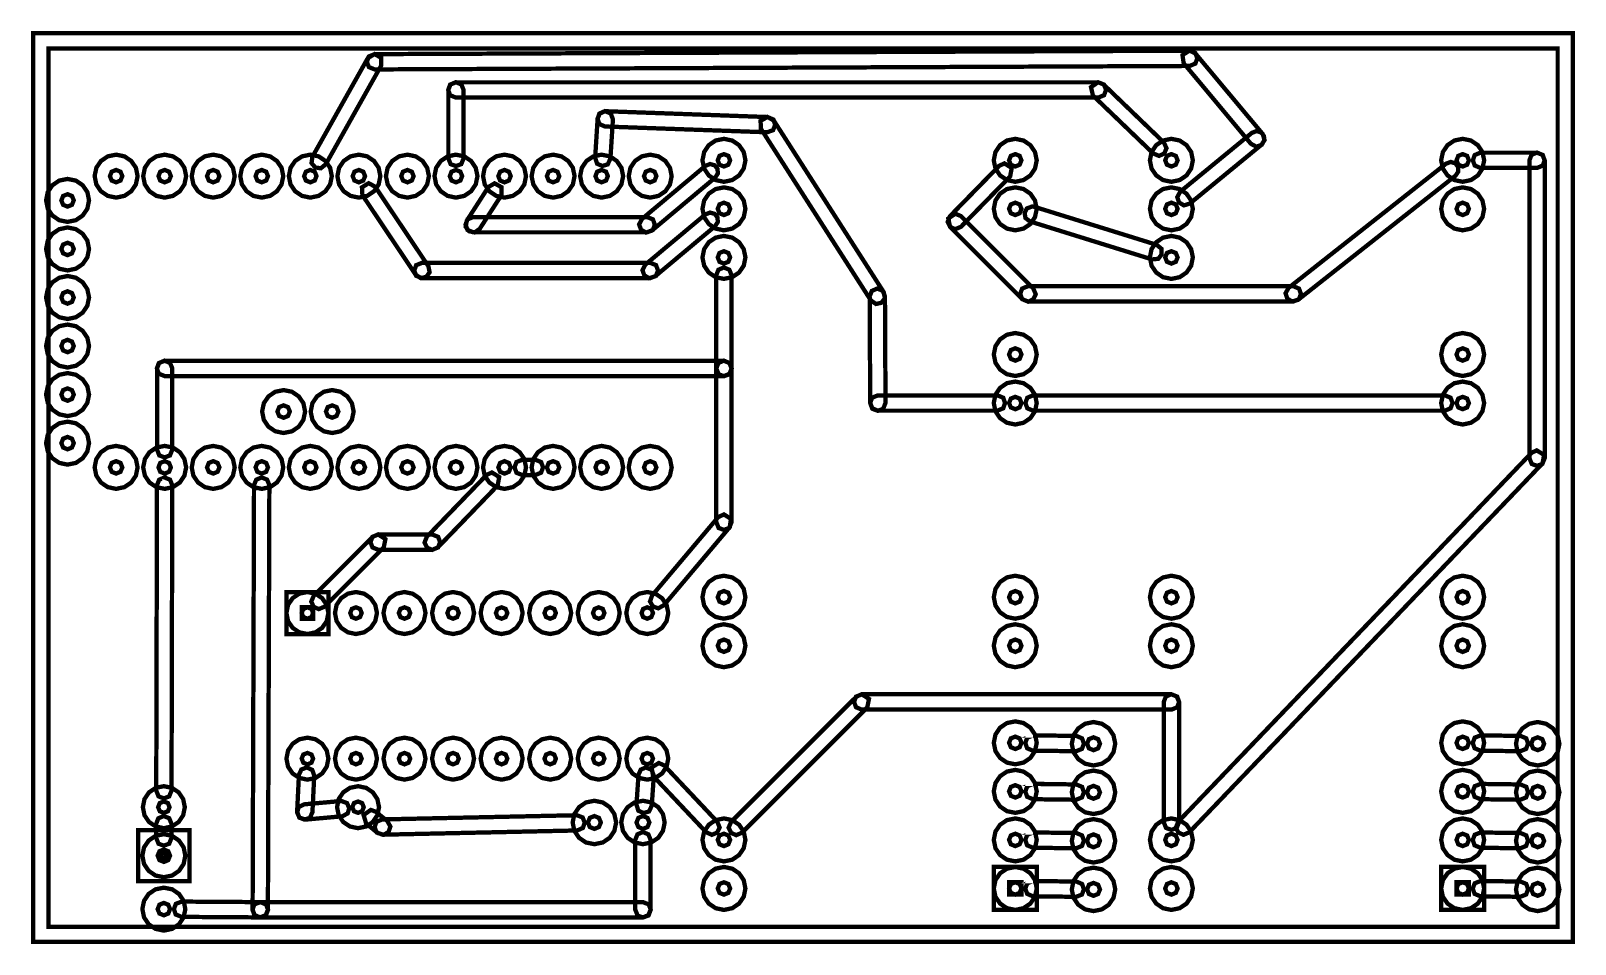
# Model space of a CAD drawing. Extents: x -0.01 to 3.17, y -0.01 to 1.87.
import ezdxf

# ---------------------------------------------------------------- set-up
doc = ezdxf.new("R2010")
doc.units = 0
doc.layers.get('0').update_dxf_attribs({"linetype": 'CONTINUOUS'})

msp = doc.modelspace()

# ---------------------------------------------------------------- linework, layer by layer
at = {"color": 0, "const_width": 0.00889}
for points in [[(3.1621, 1.863), (3.1621, -0.0095), (-0.0095, -0.0095), (-0.0095, 1.863), (3.1621, 1.863)], [(3.1306, 1.8314), (0.022, 1.8314), (0.022, 0.022), (3.1306, 0.022), (3.1306, 1.8314)], [(0.694, 1.8197), (0.6801, 1.8115), (0.5658, 1.6079), (0.564, 1.5951), (0.5716, 1.5861), (0.5831, 1.5843), (0.5932, 1.5924), (0.7076, 1.7961), (0.7076, 1.8118), (0.694, 1.8197)], [(2.3723, 1.8266), (0.6938, 1.8195), (0.682, 1.8146), (0.6781, 1.8036), (0.6821, 1.7929), (0.694, 1.788), (2.3724, 1.7951), (2.3844, 1.8), (2.3883, 1.811), (2.3843, 1.8219), (2.3723, 1.8266)], [(2.3721, 1.8268), (2.3579, 1.8175), (2.3603, 1.8008), (2.4986, 1.635), (2.51, 1.6287), (2.5211, 1.6327), (2.5269, 1.6428), (2.5229, 1.6552), (2.3844, 1.821), (2.3721, 1.8268)], [(0.8615, 1.7614), (0.8495, 1.7567), (0.8455, 1.7457), (0.8495, 1.7348), (0.8615, 1.7299), (2.1843, 1.7299), (2.1963, 1.7348), (2.2004, 1.7457), (2.1963, 1.7567), (2.1843, 1.7614), (0.8615, 1.7614)], [(0.8613, 1.7617), (0.8502, 1.7569), (0.8458, 1.7457), (0.8458, 1.6049), (0.8505, 1.5929), (0.8615, 1.5889), (0.8724, 1.5929), (0.8773, 1.6049), (0.8773, 1.7457), (0.8726, 1.7571), (0.8613, 1.7617)], [(2.1839, 1.7616), (2.1695, 1.7515), (2.1734, 1.7343), (2.2976, 1.6149), (2.3097, 1.6098), (2.3203, 1.6149), (2.325, 1.6257), (2.3195, 1.6375), (2.1953, 1.7571), (2.1839, 1.7616)], [(1.1682, 1.7021), (1.1579, 1.6975), (1.1533, 1.6871), (1.1482, 1.6058), (1.1523, 1.5937), (1.1629, 1.5891), (1.1739, 1.5923), (1.1796, 1.6038), (1.1848, 1.6851), (1.1803, 1.6974), (1.1682, 1.7021)], [(1.168, 1.7019), (1.1568, 1.6966), (1.1532, 1.6859), (1.1571, 1.6754), (1.1685, 1.6704), (1.5023, 1.6585), (1.5146, 1.6628), (1.519, 1.6737), (1.5153, 1.6848), (1.5034, 1.6899), (1.1696, 1.7019), (1.168, 1.7019)], [(1.503, 1.6902), (1.4889, 1.682), (1.4896, 1.6657), (1.7161, 1.3121), (1.7266, 1.3048), (1.7378, 1.3073), (1.7449, 1.3165), (1.7426, 1.3291), (1.5161, 1.6827), (1.503, 1.6902)], [(2.5104, 1.661), (2.5008, 1.6573), (2.3533, 1.5362), (2.3471, 1.5249), (2.3509, 1.5138), (2.3609, 1.5079), (2.3733, 1.5119), (2.5207, 1.6329), (2.5262, 1.6414), (2.5257, 1.6507), (2.5201, 1.6582), (2.5104, 1.661)], [(1.4577, 1.6007), (1.4542, 1.5837), (1.4446, 1.5696), (1.4306, 1.5601), (1.4134, 1.5565), (1.3963, 1.5601), (1.3822, 1.5696), (1.3727, 1.5837), (1.3692, 1.6007), (1.3727, 1.6179), (1.3822, 1.632), (1.3963, 1.6415), (1.4134, 1.645), (1.4306, 1.6415), (1.4446, 1.632), (1.4542, 1.6179), (1.4577, 1.6007)], [(2.0577, 1.6007), (2.0541, 1.5837), (2.0446, 1.5696), (2.0305, 1.5601), (2.0135, 1.5565), (1.9963, 1.5601), (1.9822, 1.5696), (1.9727, 1.5837), (1.9692, 1.6007), (1.9727, 1.6179), (1.9822, 1.632), (1.9963, 1.6415), (2.0135, 1.645), (2.0305, 1.6415), (2.0446, 1.632), (2.0541, 1.6179), (2.0577, 1.6007)], [(2.3792, 1.6007), (2.3757, 1.5837), (2.3662, 1.5696), (2.3521, 1.5601), (2.335, 1.5565), (2.3178, 1.5601), (2.3038, 1.5696), (2.2942, 1.5837), (2.2908, 1.6007), (2.2942, 1.6179), (2.3038, 1.632), (2.3178, 1.6415), (2.335, 1.645), (2.3521, 1.6415), (2.3662, 1.632), (2.3757, 1.6179), (2.3792, 1.6007)], [(2.9792, 1.6007), (2.9757, 1.5837), (2.9662, 1.5696), (2.9521, 1.5601), (2.935, 1.5565), (2.9178, 1.5601), (2.9038, 1.5696), (2.8942, 1.5837), (2.8907, 1.6007), (2.8942, 1.6179), (2.9038, 1.632), (2.9178, 1.6415), (2.935, 1.645), (2.9521, 1.6415), (2.9662, 1.632), (2.9757, 1.6179), (2.9792, 1.6007)], [(0.1173, 1.5682), (0.1208, 1.5854), (0.1303, 1.5994), (0.1444, 1.6089), (0.1615, 1.6124), (0.1787, 1.6089), (0.1927, 1.5994), (0.2023, 1.5854), (0.2058, 1.5682), (0.2023, 1.5511), (0.1927, 1.537), (0.1787, 1.5275), (0.1615, 1.5239), (0.1444, 1.5275), (0.1303, 1.537), (0.1208, 1.5511), (0.1173, 1.5682)], [(0.2173, 1.5682), (0.2208, 1.5854), (0.2303, 1.5994), (0.2444, 1.6089), (0.2616, 1.6124), (0.2786, 1.6089), (0.2928, 1.5994), (0.3022, 1.5854), (0.3058, 1.5682), (0.3022, 1.5511), (0.2928, 1.537), (0.2786, 1.5275), (0.2616, 1.5239), (0.2444, 1.5275), (0.2303, 1.537), (0.2208, 1.5511), (0.2173, 1.5682)], [(0.3173, 1.5682), (0.3207, 1.5854), (0.3303, 1.5994), (0.3443, 1.6089), (0.3615, 1.6124), (0.3786, 1.6089), (0.3927, 1.5994), (0.4022, 1.5854), (0.4058, 1.5682), (0.4022, 1.5511), (0.3927, 1.537), (0.3786, 1.5275), (0.3615, 1.5239), (0.3443, 1.5275), (0.3303, 1.537), (0.3207, 1.5511), (0.3173, 1.5682)], [(0.4173, 1.5682), (0.4207, 1.5854), (0.4303, 1.5994), (0.4443, 1.6089), (0.4615, 1.6124), (0.4787, 1.6089), (0.4927, 1.5994), (0.5023, 1.5854), (0.5058, 1.5682), (0.5023, 1.5511), (0.4927, 1.537), (0.4787, 1.5275), (0.4615, 1.5239), (0.4443, 1.5275), (0.4303, 1.537), (0.4207, 1.5511), (0.4173, 1.5682)], [(0.5173, 1.5682), (0.5208, 1.5854), (0.5303, 1.5994), (0.5444, 1.6089), (0.5615, 1.6124), (0.5787, 1.6089), (0.5927, 1.5994), (0.6023, 1.5854), (0.6058, 1.5682), (0.6023, 1.5511), (0.5927, 1.537), (0.5787, 1.5275), (0.5615, 1.5239), (0.5444, 1.5275), (0.5303, 1.537), (0.5208, 1.5511), (0.5173, 1.5682)], [(0.6173, 1.5682), (0.6208, 1.5854), (0.6303, 1.5994), (0.6444, 1.6089), (0.6615, 1.6124), (0.6787, 1.6089), (0.6927, 1.5994), (0.7023, 1.5854), (0.7058, 1.5682), (0.7023, 1.5511), (0.6927, 1.537), (0.6787, 1.5275), (0.6615, 1.5239), (0.6444, 1.5275), (0.6303, 1.537), (0.6208, 1.5511), (0.6173, 1.5682)], [(0.7173, 1.5682), (0.7208, 1.5854), (0.7303, 1.5994), (0.7444, 1.6089), (0.7616, 1.6124), (0.7786, 1.6089), (0.7928, 1.5994), (0.8022, 1.5854), (0.8058, 1.5682), (0.8022, 1.5511), (0.7928, 1.537), (0.7786, 1.5275), (0.7616, 1.5239), (0.7444, 1.5275), (0.7303, 1.537), (0.7208, 1.5511), (0.7173, 1.5682)], [(0.8173, 1.5682), (0.8207, 1.5854), (0.8303, 1.5994), (0.8443, 1.6089), (0.8615, 1.6124), (0.8786, 1.6089), (0.8927, 1.5994), (0.9022, 1.5854), (0.9058, 1.5682), (0.9022, 1.5511), (0.8927, 1.537), (0.8786, 1.5275), (0.8615, 1.5239), (0.8443, 1.5275), (0.8303, 1.537), (0.8207, 1.5511), (0.8173, 1.5682)], [(0.9173, 1.5682), (0.9207, 1.5854), (0.9303, 1.5994), (0.9443, 1.6089), (0.9615, 1.6124), (0.9787, 1.6089), (0.9927, 1.5994), (1.0023, 1.5854), (1.0058, 1.5682), (1.0023, 1.5511), (0.9927, 1.537), (0.9787, 1.5275), (0.9615, 1.5239), (0.9443, 1.5275), (0.9303, 1.537), (0.9207, 1.5511), (0.9173, 1.5682)], [(1.0173, 1.5682), (1.0208, 1.5854), (1.0303, 1.5994), (1.0444, 1.6089), (1.0615, 1.6124), (1.0787, 1.6089), (1.0927, 1.5994), (1.1023, 1.5854), (1.1058, 1.5682), (1.1023, 1.5511), (1.0927, 1.537), (1.0787, 1.5275), (1.0615, 1.5239), (1.0444, 1.5275), (1.0303, 1.537), (1.0208, 1.5511), (1.0173, 1.5682)], [(1.1173, 1.5682), (1.1208, 1.5854), (1.1303, 1.5994), (1.1444, 1.6089), (1.1615, 1.6124), (1.1787, 1.6089), (1.1927, 1.5994), (1.2023, 1.5854), (1.2058, 1.5682), (1.2023, 1.5511), (1.1927, 1.537), (1.1787, 1.5275), (1.1615, 1.5239), (1.1444, 1.5275), (1.1303, 1.537), (1.1208, 1.5511), (1.1173, 1.5682)], [(1.2173, 1.5682), (1.2208, 1.5854), (1.2303, 1.5994), (1.2444, 1.6089), (1.2616, 1.6124), (1.2787, 1.6089), (1.2928, 1.5994), (1.3023, 1.5854), (1.3058, 1.5682), (1.3023, 1.5511), (1.2928, 1.537), (1.2787, 1.5275), (1.2616, 1.5239), (1.2444, 1.5275), (1.2303, 1.537), (1.2208, 1.5511), (1.2173, 1.5682)], [(1.3848, 1.5931), (1.3752, 1.5893), (1.245, 1.4803), (1.2387, 1.4688), (1.2427, 1.4578), (1.2528, 1.4519), (1.2652, 1.4561), (1.3955, 1.5652), (1.4009, 1.5737), (1.4002, 1.583), (1.3945, 1.5904), (1.3848, 1.5931)], [(1.4262, 1.6007), (1.4225, 1.6099), (1.4134, 1.6135), (1.4043, 1.6099), (1.4007, 1.6007), (1.4043, 1.5917), (1.4134, 1.588), (1.4225, 1.5917), (1.4262, 1.6007)], [(1.9912, 1.5944), (1.9804, 1.5895), (1.8791, 1.4858), (1.8743, 1.474), (1.8793, 1.4636), (1.8898, 1.4588), (1.9016, 1.4638), (2.0029, 1.5675), (2.0062, 1.585), (1.9912, 1.5944)], [(2.0262, 1.6007), (2.0225, 1.6099), (2.0135, 1.6135), (2.0044, 1.6099), (2.0007, 1.6007), (2.0044, 1.5917), (2.0135, 1.588), (2.0225, 1.5917), (2.0262, 1.6007)], [(2.3478, 1.6007), (2.3441, 1.6099), (2.335, 1.6135), (2.3259, 1.6099), (2.3223, 1.6007), (2.3259, 1.5917), (2.335, 1.588), (2.3441, 1.5917), (2.3478, 1.6007)], [(2.9105, 1.5974), (2.9008, 1.5939), (2.5764, 1.338), (2.5701, 1.3269), (2.5737, 1.3159), (2.5835, 1.3099), (2.5959, 1.3133), (2.9203, 1.5691), (2.9259, 1.5775), (2.9256, 1.5868), (2.9201, 1.5944), (2.9105, 1.5974)], [(2.9478, 1.6007), (2.9441, 1.6099), (2.935, 1.6135), (2.9259, 1.6099), (2.9223, 1.6007), (2.9259, 1.5917), (2.935, 1.588), (2.9441, 1.5917), (2.9478, 1.6007)], [(2.9717, 1.6165), (2.9598, 1.6117), (2.9559, 1.6008), (2.9598, 1.59), (2.9717, 1.585), (3.0881, 1.585), (3.0999, 1.59), (3.1038, 1.6008), (3.0999, 1.6117), (3.0881, 1.6165), (2.9717, 1.6165)], [(3.0879, 1.6167), (3.0768, 1.612), (3.0724, 1.6007), (3.0724, 0.9873), (3.0772, 0.9753), (3.0881, 0.9713), (3.0991, 0.9753), (3.1039, 0.9873), (3.1039, 1.6007), (3.0992, 1.6121), (3.0879, 1.6167)], [(0.0173, 1.5182), (0.0208, 1.5354), (0.0303, 1.5494), (0.0444, 1.559), (0.0615, 1.5624), (0.0787, 1.559), (0.0927, 1.5494), (0.1023, 1.5354), (0.1058, 1.5182), (0.1023, 1.501), (0.0927, 1.487), (0.0787, 1.4774), (0.0615, 1.4739), (0.0444, 1.4774), (0.0303, 1.487), (0.0208, 1.501), (0.0173, 1.5182)], [(0.1488, 1.5682), (0.1524, 1.5591), (0.1615, 1.5554), (0.1706, 1.5591), (0.1743, 1.5682), (0.1706, 1.5773), (0.1615, 1.5809), (0.1524, 1.5773), (0.1488, 1.5682)], [(0.2488, 1.5682), (0.2524, 1.5591), (0.2616, 1.5554), (0.2706, 1.5591), (0.2743, 1.5682), (0.2706, 1.5773), (0.2616, 1.5809), (0.2524, 1.5773), (0.2488, 1.5682)], [(0.3488, 1.5682), (0.3524, 1.5591), (0.3615, 1.5554), (0.3706, 1.5591), (0.3743, 1.5682), (0.3706, 1.5773), (0.3615, 1.5809), (0.3524, 1.5773), (0.3488, 1.5682)], [(0.4488, 1.5682), (0.4524, 1.5591), (0.4615, 1.5554), (0.4706, 1.5591), (0.4743, 1.5682), (0.4706, 1.5773), (0.4615, 1.5809), (0.4524, 1.5773), (0.4488, 1.5682)], [(0.5488, 1.5682), (0.5524, 1.5591), (0.5615, 1.5554), (0.5706, 1.5591), (0.5743, 1.5682), (0.5706, 1.5773), (0.5615, 1.5809), (0.5524, 1.5773), (0.5488, 1.5682)], [(0.6488, 1.5682), (0.6524, 1.5591), (0.6615, 1.5554), (0.6706, 1.5591), (0.6743, 1.5682), (0.6706, 1.5773), (0.6615, 1.5809), (0.6524, 1.5773), (0.6488, 1.5682)], [(0.6817, 1.5536), (0.6679, 1.5452), (0.6688, 1.529), (0.7786, 1.365), (0.7892, 1.358), (0.8005, 1.3607), (0.8072, 1.37), (0.8048, 1.3825), (0.695, 1.5465), (0.6817, 1.5536)], [(0.7488, 1.5682), (0.7524, 1.5591), (0.7616, 1.5554), (0.7706, 1.5591), (0.7743, 1.5682), (0.7706, 1.5773), (0.7616, 1.5809), (0.7524, 1.5773), (0.7488, 1.5682)], [(0.8488, 1.5682), (0.8524, 1.5591), (0.8615, 1.5554), (0.8706, 1.5591), (0.8743, 1.5682), (0.8706, 1.5773), (0.8615, 1.5809), (0.8524, 1.5773), (0.8488, 1.5682)], [(0.9488, 1.5682), (0.9524, 1.5591), (0.9615, 1.5554), (0.9706, 1.5591), (0.9743, 1.5682), (0.9706, 1.5773), (0.9615, 1.5809), (0.9524, 1.5773), (0.9488, 1.5682)], [(1.0488, 1.5682), (1.0524, 1.5591), (1.0615, 1.5554), (1.0706, 1.5591), (1.0743, 1.5682), (1.0706, 1.5773), (1.0615, 1.5809), (1.0524, 1.5773), (1.0488, 1.5682)], [(1.1488, 1.5682), (1.1524, 1.5591), (1.1615, 1.5554), (1.1706, 1.5591), (1.1743, 1.5682), (1.1706, 1.5773), (1.1615, 1.5809), (1.1524, 1.5773), (1.1488, 1.5682)], [(1.2488, 1.5682), (1.2524, 1.5591), (1.2616, 1.5554), (1.2706, 1.5591), (1.2743, 1.5682), (1.2706, 1.5773), (1.2616, 1.5809), (1.2524, 1.5773), (1.2488, 1.5682)], [(0.0488, 1.5182), (0.0524, 1.5091), (0.0615, 1.5054), (0.0706, 1.5091), (0.0743, 1.5182), (0.0706, 1.5273), (0.0615, 1.5309), (0.0524, 1.5273), (0.0488, 1.5182)], [(0.9411, 1.5533), (0.9284, 1.5458), (0.884, 1.4767), (0.8815, 1.464), (0.8886, 1.4546), (0.9, 1.4522), (0.9105, 1.4597), (0.955, 1.5288), (0.9555, 1.5453), (0.9411, 1.5533)], [(1.4577, 1.5008), (1.4542, 1.4837), (1.4446, 1.4696), (1.4306, 1.4601), (1.4134, 1.4565), (1.3963, 1.4601), (1.3822, 1.4696), (1.3727, 1.4837), (1.3692, 1.5008), (1.3727, 1.518), (1.3822, 1.532), (1.3963, 1.5416), (1.4134, 1.545), (1.4306, 1.5416), (1.4446, 1.532), (1.4542, 1.518), (1.4577, 1.5008)], [(2.0577, 1.5008), (2.0541, 1.4837), (2.0446, 1.4696), (2.0305, 1.4601), (2.0135, 1.4565), (1.9963, 1.4601), (1.9822, 1.4696), (1.9727, 1.4837), (1.9692, 1.5008), (1.9727, 1.518), (1.9822, 1.532), (1.9963, 1.5416), (2.0135, 1.545), (2.0305, 1.5416), (2.0446, 1.532), (2.0541, 1.518), (2.0577, 1.5008)], [(2.3792, 1.5008), (2.3757, 1.4837), (2.3662, 1.4696), (2.3521, 1.4601), (2.335, 1.4565), (2.3178, 1.4601), (2.3038, 1.4696), (2.2942, 1.4837), (2.2908, 1.5008), (2.2942, 1.518), (2.3038, 1.532), (2.3178, 1.5416), (2.335, 1.545), (2.3521, 1.5416), (2.3662, 1.532), (2.3757, 1.518), (2.3792, 1.5008)], [(2.9792, 1.5008), (2.9757, 1.4837), (2.9662, 1.4696), (2.9521, 1.4601), (2.935, 1.4565), (2.9178, 1.4601), (2.9038, 1.4696), (2.8942, 1.4837), (2.8907, 1.5008), (2.8942, 1.518), (2.9038, 1.532), (2.9178, 1.5416), (2.935, 1.545), (2.9521, 1.5416), (2.9662, 1.532), (2.9757, 1.518), (2.9792, 1.5008)], [(1.3848, 1.4931), (1.3752, 1.4893), (1.2515, 1.3859), (1.2456, 1.3745), (1.2495, 1.3637), (1.2594, 1.3579), (1.2717, 1.3617), (1.3954, 1.4652), (1.4008, 1.4737), (1.4002, 1.483), (1.3945, 1.4904), (1.3848, 1.4931)], [(1.4262, 1.5008), (1.4225, 1.5099), (1.4134, 1.5135), (1.4043, 1.5099), (1.4007, 1.5008), (1.4043, 1.4917), (1.4134, 1.488), (1.4225, 1.4917), (1.4262, 1.5008)], [(1.8901, 1.4907), (1.8755, 1.4809), (1.8792, 1.4637), (2.0284, 1.3145), (2.0402, 1.3095), (2.0507, 1.3144), (2.0556, 1.3249), (2.0506, 1.3368), (1.9015, 1.4859), (1.8901, 1.4907)], [(2.0262, 1.5008), (2.0225, 1.5099), (2.0135, 1.5135), (2.0044, 1.5099), (2.0007, 1.5008), (2.0044, 1.4917), (2.0135, 1.488), (2.0225, 1.4917), (2.0262, 1.5008)], [(2.0485, 1.5057), (2.0375, 1.5017), (2.0327, 1.4923), (2.0345, 1.4819), (2.0438, 1.4748), (2.2953, 1.3966), (2.3081, 1.3979), (2.315, 1.407), (2.3145, 1.4185), (2.3047, 1.4267), (2.0531, 1.5049), (2.0485, 1.5057)], [(2.3478, 1.5008), (2.3441, 1.5099), (2.335, 1.5135), (2.3259, 1.5099), (2.3223, 1.5008), (2.3259, 1.4917), (2.335, 1.488), (2.3441, 1.4917), (2.3478, 1.5008)], [(2.9478, 1.5008), (2.9441, 1.5099), (2.935, 1.5135), (2.9259, 1.5099), (2.9223, 1.5008), (2.9259, 1.4917), (2.935, 1.488), (2.9441, 1.4917), (2.9478, 1.5008)], [(0.0173, 1.4182), (0.0208, 1.4353), (0.0303, 1.4494), (0.0444, 1.4589), (0.0615, 1.4624), (0.0787, 1.4589), (0.0927, 1.4494), (0.1023, 1.4353), (0.1058, 1.4182), (0.1023, 1.401), (0.0927, 1.387), (0.0787, 1.3774), (0.0615, 1.3739), (0.0444, 1.3774), (0.0303, 1.387), (0.0208, 1.401), (0.0173, 1.4182)], [(0.8973, 1.4839), (0.8853, 1.4792), (0.8812, 1.4682), (0.8853, 1.4572), (0.8973, 1.4524), (1.2551, 1.4524), (1.2671, 1.4572), (1.2711, 1.4682), (1.2671, 1.4792), (1.2551, 1.4839), (0.8973, 1.4839)], [(0.0488, 1.4182), (0.0524, 1.4091), (0.0615, 1.4054), (0.0706, 1.4091), (0.0743, 1.4182), (0.0706, 1.4273), (0.0615, 1.4309), (0.0524, 1.4273), (0.0488, 1.4182)], [(1.4577, 1.4008), (1.4542, 1.3836), (1.4446, 1.3696), (1.4306, 1.36), (1.4134, 1.3565), (1.3963, 1.36), (1.3822, 1.3696), (1.3727, 1.3836), (1.3692, 1.4008), (1.3727, 1.4179), (1.3822, 1.432), (1.3963, 1.4415), (1.4134, 1.445), (1.4306, 1.4415), (1.4446, 1.432), (1.4542, 1.4179), (1.4577, 1.4008)], [(2.3792, 1.4008), (2.3757, 1.3836), (2.3662, 1.3696), (2.3521, 1.36), (2.335, 1.3565), (2.3178, 1.36), (2.3038, 1.3696), (2.2942, 1.3836), (2.2908, 1.4008), (2.2942, 1.4179), (2.3038, 1.432), (2.3178, 1.4415), (2.335, 1.445), (2.3521, 1.4415), (2.3662, 1.432), (2.3757, 1.4179), (2.3792, 1.4008)], [(1.4262, 1.4008), (1.4225, 1.4099), (1.4134, 1.4135), (1.4043, 1.4099), (1.4007, 1.4008), (1.4043, 1.3917), (1.4134, 1.388), (1.4225, 1.3917), (1.4262, 1.4008)], [(2.3478, 1.4008), (2.3441, 1.4099), (2.335, 1.4135), (2.3259, 1.4099), (2.3223, 1.4008), (2.3259, 1.3917), (2.335, 1.388), (2.3441, 1.3917), (2.3478, 1.4008)], [(0.7917, 1.3895), (0.7796, 1.3848), (0.7757, 1.3738), (0.7796, 1.3628), (0.7917, 1.358), (1.2616, 1.358), (1.2736, 1.3628), (1.2776, 1.3738), (1.2736, 1.3848), (1.2616, 1.3895), (0.7917, 1.3895)], [(1.4132, 1.38), (1.4021, 1.3753), (1.3977, 1.3641), (1.3977, 1.172), (1.4025, 1.16), (1.4134, 1.156), (1.4244, 1.16), (1.4292, 1.172), (1.4292, 1.3641), (1.4245, 1.3754), (1.4132, 1.38)], [(0.0173, 1.3182), (0.0208, 1.3353), (0.0303, 1.3495), (0.0444, 1.3589), (0.0615, 1.3624), (0.0787, 1.3589), (0.0927, 1.3495), (0.1023, 1.3353), (0.1058, 1.3182), (0.1023, 1.3011), (0.0927, 1.287), (0.0787, 1.2774), (0.0615, 1.2739), (0.0444, 1.2774), (0.0303, 1.287), (0.0208, 1.3011), (0.0173, 1.3182)], [(1.7291, 1.3365), (1.718, 1.3317), (1.7136, 1.3205), (1.7147, 1.1007), (1.7196, 1.0887), (1.7305, 1.0847), (1.7414, 1.0888), (1.7462, 1.1009), (1.7451, 1.3206), (1.7404, 1.332), (1.7291, 1.3365)], [(2.0395, 1.3414), (2.0276, 1.3365), (2.0237, 1.3257), (2.0276, 1.3148), (2.0395, 1.3099), (2.5861, 1.3099), (2.5979, 1.3148), (2.6018, 1.3257), (2.5979, 1.3365), (2.5861, 1.3414), (2.0395, 1.3414)], [(0.0488, 1.3182), (0.0524, 1.3091), (0.0615, 1.3054), (0.0706, 1.3091), (0.0743, 1.3182), (0.0706, 1.3273), (0.0615, 1.331), (0.0524, 1.3273), (0.0488, 1.3182)], [(0.0173, 1.2182), (0.0208, 1.2353), (0.0303, 1.2494), (0.0444, 1.259), (0.0615, 1.2624), (0.0787, 1.259), (0.0927, 1.2494), (0.1023, 1.2353), (0.1058, 1.2182), (0.1023, 1.2011), (0.0927, 1.187), (0.0787, 1.1775), (0.0615, 1.1739), (0.0444, 1.1775), (0.0303, 1.187), (0.0208, 1.2011), (0.0173, 1.2182)], [(2.0577, 1.2008), (2.0541, 1.1837), (2.0446, 1.1696), (2.0305, 1.1601), (2.0135, 1.1565), (1.9963, 1.1601), (1.9822, 1.1696), (1.9727, 1.1837), (1.9692, 1.2008), (1.9727, 1.2179), (1.9822, 1.232), (1.9963, 1.2415), (2.0135, 1.245), (2.0305, 1.2415), (2.0446, 1.232), (2.0541, 1.2179), (2.0577, 1.2008)], [(2.9792, 1.2008), (2.9757, 1.1837), (2.9662, 1.1696), (2.9521, 1.1601), (2.935, 1.1565), (2.9178, 1.1601), (2.9038, 1.1696), (2.8942, 1.1837), (2.8907, 1.2008), (2.8942, 1.2179), (2.9038, 1.232), (2.9178, 1.2415), (2.935, 1.245), (2.9521, 1.2415), (2.9662, 1.232), (2.9757, 1.2179), (2.9792, 1.2008)], [(0.0488, 1.2182), (0.0524, 1.2091), (0.0615, 1.2054), (0.0706, 1.2091), (0.0743, 1.2182), (0.0706, 1.2273), (0.0615, 1.231), (0.0524, 1.2273), (0.0488, 1.2182)], [(2.0262, 1.2008), (2.0225, 1.2099), (2.0135, 1.2135), (2.0044, 1.2099), (2.0007, 1.2008), (2.0044, 1.1917), (2.0135, 1.188), (2.0225, 1.1917), (2.0262, 1.2008)], [(2.9478, 1.2008), (2.9441, 1.2099), (2.935, 1.2135), (2.9259, 1.2099), (2.9223, 1.2008), (2.9259, 1.1917), (2.935, 1.188), (2.9441, 1.1917), (2.9478, 1.2008)], [(0.2616, 1.1878), (0.2495, 1.183), (0.2455, 1.172), (0.2495, 1.1611), (0.2616, 1.1563), (1.4134, 1.1563), (1.4254, 1.1611), (1.4294, 1.172), (1.4254, 1.183), (1.4134, 1.1878), (0.2616, 1.1878)], [(0.2613, 1.188), (0.2502, 1.1833), (0.2458, 1.172), (0.2458, 1.0048), (0.2505, 0.9928), (0.2615, 0.9888), (0.2725, 0.9928), (0.2773, 1.0048), (0.2773, 1.172), (0.2726, 1.1834), (0.2613, 1.188)], [(1.4132, 1.188), (1.4021, 1.1833), (1.3977, 1.172), (1.3977, 0.8554), (1.4025, 0.8434), (1.4134, 0.8394), (1.4244, 0.8434), (1.4292, 0.8554), (1.4292, 1.172), (1.4245, 1.1834), (1.4132, 1.188)], [(0.0173, 1.1182), (0.0208, 1.1354), (0.0303, 1.1494), (0.0444, 1.159), (0.0615, 1.1624), (0.0787, 1.159), (0.0927, 1.1494), (0.1023, 1.1354), (0.1058, 1.1182), (0.1023, 1.1011), (0.0927, 1.087), (0.0787, 1.0775), (0.0615, 1.0739), (0.0444, 1.0775), (0.0303, 1.087), (0.0208, 1.1011), (0.0173, 1.1182)], [(2.0577, 1.1007), (2.0541, 1.0837), (2.0446, 1.0696), (2.0305, 1.0601), (2.0135, 1.0565), (1.9963, 1.0601), (1.9822, 1.0696), (1.9727, 1.0837), (1.9692, 1.1007), (1.9727, 1.1179), (1.9822, 1.132), (1.9963, 1.1416), (2.0135, 1.145), (2.0305, 1.1416), (2.0446, 1.132), (2.0541, 1.1179), (2.0577, 1.1007)], [(2.9792, 1.1007), (2.9757, 1.0837), (2.9662, 1.0696), (2.9521, 1.0601), (2.935, 1.0565), (2.9178, 1.0601), (2.9038, 1.0696), (2.8942, 1.0837), (2.8907, 1.1007), (2.8942, 1.1179), (2.9038, 1.132), (2.9178, 1.1416), (2.935, 1.145), (2.9521, 1.1416), (2.9662, 1.132), (2.9757, 1.1179), (2.9792, 1.1007)], [(0.0488, 1.1182), (0.0524, 1.1091), (0.0615, 1.1054), (0.0706, 1.1091), (0.0743, 1.1182), (0.0706, 1.1273), (0.0615, 1.1309), (0.0524, 1.1273), (0.0488, 1.1182)], [(0.4623, 1.0832), (0.4658, 1.1004), (0.4753, 1.1144), (0.4894, 1.124), (0.5065, 1.1274), (0.5237, 1.124), (0.5377, 1.1144), (0.5473, 1.1004), (0.5508, 1.0832), (0.5473, 1.0661), (0.5377, 1.052), (0.5237, 1.0425), (0.5065, 1.039), (0.4894, 1.0425), (0.4753, 1.052), (0.4658, 1.0661), (0.4623, 1.0832)], [(0.5623, 1.0832), (0.5658, 1.1004), (0.5753, 1.1144), (0.5894, 1.124), (0.6066, 1.1274), (0.6236, 1.124), (0.6378, 1.1144), (0.6472, 1.1004), (0.6508, 1.0832), (0.6472, 1.0661), (0.6378, 1.052), (0.6236, 1.0425), (0.6066, 1.039), (0.5894, 1.0425), (0.5753, 1.052), (0.5658, 1.0661), (0.5623, 1.0832)], [(1.7305, 1.1165), (1.7186, 1.1117), (1.7147, 1.1008), (1.7186, 1.0899), (1.7305, 1.085), (1.9768, 1.085), (1.9886, 1.0899), (1.9925, 1.1008), (1.9886, 1.1117), (1.9768, 1.1165), (1.7305, 1.1165)], [(2.0262, 1.1007), (2.0225, 1.1099), (2.0135, 1.1135), (2.0044, 1.1099), (2.0007, 1.1007), (2.0044, 1.0917), (2.0135, 1.088), (2.0225, 1.0917), (2.0262, 1.1007)], [(2.0501, 1.1165), (2.0383, 1.1117), (2.0343, 1.1008), (2.0383, 1.0899), (2.0501, 1.085), (2.8983, 1.085), (2.9101, 1.0899), (2.9141, 1.1008), (2.9101, 1.1117), (2.8983, 1.1165), (2.0501, 1.1165)], [(2.9478, 1.1007), (2.9441, 1.1099), (2.935, 1.1135), (2.9259, 1.1099), (2.9223, 1.1007), (2.9259, 1.0917), (2.935, 1.088), (2.9441, 1.0917), (2.9478, 1.1007)], [(0.4938, 1.0832), (0.4974, 1.0741), (0.5065, 1.0704), (0.5156, 1.0741), (0.5193, 1.0832), (0.5156, 1.0923), (0.5065, 1.0959), (0.4974, 1.0923), (0.4938, 1.0832)], [(0.5938, 1.0832), (0.5974, 1.0741), (0.6066, 1.0704), (0.6156, 1.0741), (0.6193, 1.0832), (0.6156, 1.0923), (0.6066, 1.0959), (0.5974, 1.0923), (0.5938, 1.0832)], [(0.0173, 1.0182), (0.0208, 1.0354), (0.0303, 1.0494), (0.0444, 1.059), (0.0615, 1.0624), (0.0787, 1.059), (0.0927, 1.0494), (0.1023, 1.0354), (0.1058, 1.0182), (0.1023, 1.001), (0.0927, 0.987), (0.0787, 0.9774), (0.0615, 0.9739), (0.0444, 0.9774), (0.0303, 0.987), (0.0208, 1.001), (0.0173, 1.0182)], [(0.0488, 1.0182), (0.0524, 1.0091), (0.0615, 1.0054), (0.0706, 1.0091), (0.0743, 1.0182), (0.0706, 1.0273), (0.0615, 1.0309), (0.0524, 1.0273), (0.0488, 1.0182)], [(0.1173, 0.9682), (0.1208, 0.9854), (0.1303, 0.9994), (0.1444, 1.009), (0.1615, 1.0124), (0.1787, 1.009), (0.1927, 0.9994), (0.2023, 0.9854), (0.2058, 0.9682), (0.2023, 0.9511), (0.1927, 0.937), (0.1787, 0.9275), (0.1615, 0.9239), (0.1444, 0.9275), (0.1303, 0.937), (0.1208, 0.9511), (0.1173, 0.9682)], [(0.2173, 0.9682), (0.2208, 0.9854), (0.2303, 0.9994), (0.2444, 1.009), (0.2616, 1.0124), (0.2786, 1.009), (0.2928, 0.9994), (0.3022, 0.9854), (0.3058, 0.9682), (0.3022, 0.9511), (0.2928, 0.937), (0.2786, 0.9275), (0.2616, 0.9239), (0.2444, 0.9275), (0.2303, 0.937), (0.2208, 0.9511), (0.2173, 0.9682)], [(0.3173, 0.9682), (0.3207, 0.9854), (0.3303, 0.9994), (0.3443, 1.009), (0.3615, 1.0124), (0.3786, 1.009), (0.3927, 0.9994), (0.4022, 0.9854), (0.4058, 0.9682), (0.4022, 0.9511), (0.3927, 0.937), (0.3786, 0.9275), (0.3615, 0.9239), (0.3443, 0.9275), (0.3303, 0.937), (0.3207, 0.9511), (0.3173, 0.9682)], [(0.4173, 0.9682), (0.4207, 0.9854), (0.4303, 0.9994), (0.4443, 1.009), (0.4615, 1.0124), (0.4787, 1.009), (0.4927, 0.9994), (0.5023, 0.9854), (0.5058, 0.9682), (0.5023, 0.9511), (0.4927, 0.937), (0.4787, 0.9275), (0.4615, 0.9239), (0.4443, 0.9275), (0.4303, 0.937), (0.4207, 0.9511), (0.4173, 0.9682)], [(0.5173, 0.9682), (0.5208, 0.9854), (0.5303, 0.9994), (0.5444, 1.009), (0.5615, 1.0124), (0.5787, 1.009), (0.5927, 0.9994), (0.6023, 0.9854), (0.6058, 0.9682), (0.6023, 0.9511), (0.5927, 0.937), (0.5787, 0.9275), (0.5615, 0.9239), (0.5444, 0.9275), (0.5303, 0.937), (0.5208, 0.9511), (0.5173, 0.9682)], [(0.6173, 0.9682), (0.6208, 0.9854), (0.6303, 0.9994), (0.6444, 1.009), (0.6615, 1.0124), (0.6787, 1.009), (0.6927, 0.9994), (0.7023, 0.9854), (0.7058, 0.9682), (0.7023, 0.9511), (0.6927, 0.937), (0.6787, 0.9275), (0.6615, 0.9239), (0.6444, 0.9275), (0.6303, 0.937), (0.6208, 0.9511), (0.6173, 0.9682)], [(0.7173, 0.9682), (0.7208, 0.9854), (0.7303, 0.9994), (0.7444, 1.009), (0.7616, 1.0124), (0.7786, 1.009), (0.7928, 0.9994), (0.8022, 0.9854), (0.8058, 0.9682), (0.8022, 0.9511), (0.7928, 0.937), (0.7786, 0.9275), (0.7616, 0.9239), (0.7444, 0.9275), (0.7303, 0.937), (0.7208, 0.9511), (0.7173, 0.9682)], [(0.8173, 0.9682), (0.8207, 0.9854), (0.8303, 0.9994), (0.8443, 1.009), (0.8615, 1.0124), (0.8786, 1.009), (0.8927, 0.9994), (0.9022, 0.9854), (0.9058, 0.9682), (0.9022, 0.9511), (0.8927, 0.937), (0.8786, 0.9275), (0.8615, 0.9239), (0.8443, 0.9275), (0.8303, 0.937), (0.8207, 0.9511), (0.8173, 0.9682)], [(0.9173, 0.9682), (0.9207, 0.9854), (0.9303, 0.9994), (0.9443, 1.009), (0.9615, 1.0124), (0.9787, 1.009), (0.9927, 0.9994), (1.0023, 0.9854), (1.0058, 0.9682), (1.0023, 0.9511), (0.9927, 0.937), (0.9787, 0.9275), (0.9615, 0.9239), (0.9443, 0.9275), (0.9303, 0.937), (0.9207, 0.9511), (0.9173, 0.9682)], [(0.9982, 0.9839), (0.9862, 0.9792), (0.9821, 0.9682), (0.9862, 0.9572), (0.9982, 0.9524), (1.0249, 0.9524), (1.0368, 0.9572), (1.0409, 0.9682), (1.0368, 0.9792), (1.0249, 0.9839), (0.9982, 0.9839)], [(1.0173, 0.9682), (1.0208, 0.9854), (1.0303, 0.9994), (1.0444, 1.009), (1.0615, 1.0124), (1.0787, 1.009), (1.0927, 0.9994), (1.1023, 0.9854), (1.1058, 0.9682), (1.1023, 0.9511), (1.0927, 0.937), (1.0787, 0.9275), (1.0615, 0.9239), (1.0444, 0.9275), (1.0303, 0.937), (1.0208, 0.9511), (1.0173, 0.9682)], [(1.1173, 0.9682), (1.1208, 0.9854), (1.1303, 0.9994), (1.1444, 1.009), (1.1615, 1.0124), (1.1787, 1.009), (1.1927, 0.9994), (1.2023, 0.9854), (1.2058, 0.9682), (1.2023, 0.9511), (1.1927, 0.937), (1.1787, 0.9275), (1.1615, 0.9239), (1.1444, 0.9275), (1.1303, 0.937), (1.1208, 0.9511), (1.1173, 0.9682)], [(1.2173, 0.9682), (1.2208, 0.9854), (1.2303, 0.9994), (1.2444, 1.009), (1.2616, 1.0124), (1.2787, 1.009), (1.2928, 0.9994), (1.3023, 0.9854), (1.3058, 0.9682), (1.3023, 0.9511), (1.2928, 0.937), (1.2787, 0.9275), (1.2616, 0.9239), (1.2444, 0.9275), (1.2303, 0.937), (1.2208, 0.9511), (1.2173, 0.9682)], [(3.0875, 1.0032), (3.0768, 0.9982), (2.349, 0.2381), (2.3443, 0.2262), (2.3494, 0.2159), (2.36, 0.2113), (2.3718, 0.2164), (3.0995, 0.9764), (3.1026, 0.9939), (3.0875, 1.0032)], [(0.1488, 0.9682), (0.1524, 0.9591), (0.1615, 0.9554), (0.1706, 0.9591), (0.1743, 0.9682), (0.1706, 0.9773), (0.1615, 0.981), (0.1524, 0.9773), (0.1488, 0.9682)], [(0.2612, 0.9475), (0.2502, 0.9427), (0.2457, 0.9315), (0.2442, 0.3024), (0.249, 0.2904), (0.2599, 0.2863), (0.2708, 0.2903), (0.2757, 0.3023), (0.2772, 0.9314), (0.2726, 0.9429), (0.2612, 0.9474), (0.2612, 0.9475)], [(0.2488, 0.9682), (0.2524, 0.9591), (0.2616, 0.9554), (0.2706, 0.9591), (0.2743, 0.9682), (0.2706, 0.9773), (0.2616, 0.981), (0.2524, 0.9773), (0.2488, 0.9682)], [(0.3488, 0.9682), (0.3524, 0.9591), (0.3615, 0.9554), (0.3706, 0.9591), (0.3743, 0.9682), (0.3706, 0.9773), (0.3615, 0.981), (0.3524, 0.9773), (0.3488, 0.9682)], [(0.4488, 0.9682), (0.4524, 0.9591), (0.4615, 0.9554), (0.4706, 0.9591), (0.4743, 0.9682), (0.4706, 0.9773), (0.4615, 0.981), (0.4524, 0.9773), (0.4488, 0.9682)], [(0.5488, 0.9682), (0.5524, 0.9591), (0.5615, 0.9554), (0.5706, 0.9591), (0.5743, 0.9682), (0.5706, 0.9773), (0.5615, 0.981), (0.5524, 0.9773), (0.5488, 0.9682)], [(0.6488, 0.9682), (0.6524, 0.9591), (0.6615, 0.9554), (0.6706, 0.9591), (0.6743, 0.9682), (0.6706, 0.9773), (0.6615, 0.981), (0.6524, 0.9773), (0.6488, 0.9682)], [(0.7488, 0.9682), (0.7524, 0.9591), (0.7616, 0.9554), (0.7706, 0.9591), (0.7743, 0.9682), (0.7706, 0.9773), (0.7616, 0.981), (0.7524, 0.9773), (0.7488, 0.9682)], [(0.9355, 0.9577), (0.9247, 0.9527), (0.8014, 0.8251), (0.7968, 0.8133), (0.8018, 0.8029), (0.8123, 0.7982), (0.8241, 0.8032), (0.9474, 0.9309), (0.9506, 0.9484), (0.9355, 0.9577)], [(0.8488, 0.9682), (0.8524, 0.9591), (0.8615, 0.9554), (0.8706, 0.9591), (0.8743, 0.9682), (0.8706, 0.9773), (0.8615, 0.981), (0.8524, 0.9773), (0.8488, 0.9682)], [(0.9488, 0.9682), (0.9524, 0.9591), (0.9615, 0.9554), (0.9706, 0.9591), (0.9743, 0.9682), (0.9706, 0.9773), (0.9615, 0.981), (0.9524, 0.9773), (0.9488, 0.9682)], [(1.0488, 0.9682), (1.0524, 0.9591), (1.0615, 0.9554), (1.0706, 0.9591), (1.0743, 0.9682), (1.0706, 0.9773), (1.0615, 0.981), (1.0524, 0.9773), (1.0488, 0.9682)], [(1.1488, 0.9682), (1.1524, 0.9591), (1.1615, 0.9554), (1.1706, 0.9591), (1.1743, 0.9682), (1.1706, 0.9773), (1.1615, 0.981), (1.1524, 0.9773), (1.1488, 0.9682)], [(1.2488, 0.9682), (1.2524, 0.9591), (1.2616, 0.9554), (1.2706, 0.9591), (1.2743, 0.9682), (1.2706, 0.9773), (1.2616, 0.981), (1.2524, 0.9773), (1.2488, 0.9682)], [(0.4612, 0.9475), (0.4501, 0.9428), (0.4456, 0.9316), (0.4427, 0.0569), (0.4474, 0.0449), (0.4583, 0.0409), (0.4693, 0.0448), (0.4742, 0.0568), (0.4772, 0.9314), (0.4725, 0.9429), (0.4612, 0.9475)], [(1.4134, 0.8713), (1.4014, 0.8655), (1.2656, 0.7044), (1.2612, 0.6921), (1.267, 0.6818), (1.2781, 0.6778), (1.2896, 0.6841), (1.4255, 0.8452), (1.4278, 0.8622), (1.4134, 0.8713)], [(0.7012, 0.8301), (0.6904, 0.8253), (0.5685, 0.7035), (0.5635, 0.6916), (0.5684, 0.681), (0.5789, 0.6762), (0.5908, 0.6812), (0.7127, 0.8031), (0.7162, 0.8205), (0.7012, 0.8301)], [(0.7016, 0.8299), (0.6895, 0.8251), (0.6855, 0.8142), (0.6895, 0.8033), (0.7016, 0.7984), (0.8128, 0.7984), (0.8248, 0.8033), (0.8288, 0.8142), (0.8248, 0.8251), (0.8128, 0.8299), (0.7016, 0.8299)], [(1.4577, 0.7008), (1.4542, 0.6836), (1.4446, 0.6696), (1.4306, 0.66), (1.4134, 0.6565), (1.3963, 0.66), (1.3822, 0.6696), (1.3727, 0.6836), (1.3692, 0.7008), (1.3727, 0.7179), (1.3822, 0.732), (1.3963, 0.7415), (1.4134, 0.745), (1.4306, 0.7415), (1.4446, 0.732), (1.4542, 0.7179), (1.4577, 0.7008)], [(2.0577, 0.7008), (2.0541, 0.6836), (2.0446, 0.6696), (2.0305, 0.66), (2.0135, 0.6565), (1.9963, 0.66), (1.9822, 0.6696), (1.9727, 0.6836), (1.9692, 0.7008), (1.9727, 0.7179), (1.9822, 0.732), (1.9963, 0.7415), (2.0135, 0.745), (2.0305, 0.7415), (2.0446, 0.732), (2.0541, 0.7179), (2.0577, 0.7008)], [(2.3792, 0.7008), (2.3757, 0.6836), (2.3662, 0.6696), (2.3521, 0.66), (2.335, 0.6565), (2.3178, 0.66), (2.3038, 0.6696), (2.2942, 0.6836), (2.2908, 0.7008), (2.2942, 0.7179), (2.3038, 0.732), (2.3178, 0.7415), (2.335, 0.745), (2.3521, 0.7415), (2.3662, 0.732), (2.3757, 0.7179), (2.3792, 0.7008)], [(2.9792, 0.7008), (2.9757, 0.6836), (2.9662, 0.6696), (2.9521, 0.66), (2.935, 0.6565), (2.9178, 0.66), (2.9038, 0.6696), (2.8942, 0.6836), (2.8907, 0.7008), (2.8942, 0.7179), (2.9038, 0.732), (2.9178, 0.7415), (2.935, 0.745), (2.9521, 0.7415), (2.9662, 0.732), (2.9757, 0.7179), (2.9792, 0.7008)], [(0.5123, 0.6682), (0.5157, 0.6849), (0.525, 0.6987), (0.5387, 0.708), (0.5556, 0.7114), (0.5723, 0.708), (0.586, 0.6987), (0.5953, 0.6849), (0.5988, 0.6682), (0.5953, 0.6515), (0.586, 0.6377), (0.5723, 0.6284), (0.5556, 0.6249), (0.5387, 0.6284), (0.525, 0.6377), (0.5157, 0.6515), (0.5123, 0.6682)], [(0.5123, 0.7114), (0.5988, 0.7114), (0.5988, 0.6249), (0.5123, 0.6249), (0.5123, 0.7114)], [(0.6123, 0.6682), (0.6157, 0.6849), (0.625, 0.6987), (0.6388, 0.708), (0.6555, 0.7114), (0.6723, 0.708), (0.686, 0.6987), (0.6953, 0.6849), (0.6988, 0.6682), (0.6953, 0.6515), (0.686, 0.6377), (0.6723, 0.6284), (0.6555, 0.6249), (0.6388, 0.6284), (0.625, 0.6377), (0.6157, 0.6515), (0.6123, 0.6682)], [(0.7123, 0.6682), (0.7157, 0.6849), (0.725, 0.6987), (0.7388, 0.708), (0.7555, 0.7114), (0.7722, 0.708), (0.786, 0.6987), (0.7953, 0.6849), (0.7988, 0.6682), (0.7953, 0.6515), (0.786, 0.6377), (0.7722, 0.6284), (0.7555, 0.6249), (0.7388, 0.6284), (0.725, 0.6377), (0.7157, 0.6515), (0.7123, 0.6682)], [(0.8123, 0.6682), (0.8157, 0.6849), (0.825, 0.6987), (0.8388, 0.708), (0.8555, 0.7114), (0.8722, 0.708), (0.886, 0.6987), (0.8953, 0.6849), (0.8988, 0.6682), (0.8953, 0.6515), (0.886, 0.6377), (0.8722, 0.6284), (0.8555, 0.6249), (0.8388, 0.6284), (0.825, 0.6377), (0.8157, 0.6515), (0.8123, 0.6682)], [(0.9123, 0.6682), (0.9157, 0.6849), (0.925, 0.6987), (0.9387, 0.708), (0.9555, 0.7114), (0.9722, 0.708), (0.986, 0.6987), (0.9953, 0.6849), (0.9988, 0.6682), (0.9953, 0.6515), (0.986, 0.6377), (0.9722, 0.6284), (0.9555, 0.6249), (0.9387, 0.6284), (0.925, 0.6377), (0.9157, 0.6515), (0.9123, 0.6682)], [(1.0123, 0.6682), (1.0157, 0.6849), (1.025, 0.6987), (1.0387, 0.708), (1.0556, 0.7114), (1.0723, 0.708), (1.086, 0.6987), (1.0953, 0.6849), (1.0988, 0.6682), (1.0953, 0.6515), (1.086, 0.6377), (1.0723, 0.6284), (1.0556, 0.6249), (1.0387, 0.6284), (1.025, 0.6377), (1.0157, 0.6515), (1.0123, 0.6682)], [(1.1123, 0.6682), (1.1157, 0.6849), (1.125, 0.6987), (1.1388, 0.708), (1.1555, 0.7114), (1.1723, 0.708), (1.186, 0.6987), (1.1953, 0.6849), (1.1988, 0.6682), (1.1953, 0.6515), (1.186, 0.6377), (1.1723, 0.6284), (1.1555, 0.6249), (1.1388, 0.6284), (1.125, 0.6377), (1.1157, 0.6515), (1.1123, 0.6682)], [(1.2123, 0.6682), (1.2157, 0.6849), (1.225, 0.6987), (1.2388, 0.708), (1.2555, 0.7114), (1.2723, 0.708), (1.286, 0.6987), (1.2954, 0.6849), (1.2988, 0.6682), (1.2954, 0.6515), (1.286, 0.6377), (1.2723, 0.6284), (1.2555, 0.6249), (1.2388, 0.6284), (1.225, 0.6377), (1.2157, 0.6515), (1.2123, 0.6682)], [(1.4262, 0.7008), (1.4225, 0.7099), (1.4134, 0.7135), (1.4043, 0.7099), (1.4007, 0.7008), (1.4043, 0.6917), (1.4134, 0.688), (1.4225, 0.6917), (1.4262, 0.7008)], [(2.0262, 0.7008), (2.0225, 0.7099), (2.0135, 0.7135), (2.0044, 0.7099), (2.0007, 0.7008), (2.0044, 0.6917), (2.0135, 0.688), (2.0225, 0.6917), (2.0262, 0.7008)], [(2.3478, 0.7008), (2.3441, 0.7099), (2.335, 0.7135), (2.3259, 0.7099), (2.3223, 0.7008), (2.3259, 0.6917), (2.335, 0.688), (2.3441, 0.6917), (2.3478, 0.7008)], [(2.9478, 0.7008), (2.9441, 0.7099), (2.935, 0.7135), (2.9259, 0.7099), (2.9223, 0.7008), (2.9259, 0.6917), (2.935, 0.688), (2.9441, 0.6917), (2.9478, 0.7008)], [(0.5438, 0.6682), (0.5471, 0.6598), (0.5556, 0.6564), (0.5639, 0.6598), (0.5673, 0.6682), (0.5639, 0.6766), (0.5556, 0.6799), (0.5471, 0.6766), (0.5438, 0.6682)], [(0.5438, 0.6799), (0.5438, 0.6564), (0.5673, 0.6564), (0.5673, 0.6799), (0.5438, 0.6799)], [(0.6438, 0.6682), (0.6471, 0.6598), (0.6555, 0.6564), (0.6639, 0.6598), (0.6673, 0.6682), (0.6639, 0.6766), (0.6555, 0.6799), (0.6471, 0.6766), (0.6438, 0.6682)], [(0.7438, 0.6682), (0.7471, 0.6598), (0.7555, 0.6564), (0.7639, 0.6598), (0.7673, 0.6682), (0.7639, 0.6766), (0.7555, 0.6799), (0.7471, 0.6766), (0.7438, 0.6682)], [(0.8438, 0.6682), (0.8471, 0.6598), (0.8555, 0.6564), (0.8639, 0.6598), (0.8673, 0.6682), (0.8639, 0.6766), (0.8555, 0.6799), (0.8471, 0.6766), (0.8438, 0.6682)], [(0.9438, 0.6682), (0.9471, 0.6598), (0.9555, 0.6564), (0.9639, 0.6598), (0.9673, 0.6682), (0.9639, 0.6766), (0.9555, 0.6799), (0.9471, 0.6766), (0.9438, 0.6682)], [(1.0438, 0.6682), (1.0472, 0.6598), (1.0556, 0.6564), (1.0639, 0.6598), (1.0673, 0.6682), (1.0639, 0.6766), (1.0556, 0.6799), (1.0472, 0.6766), (1.0438, 0.6682)], [(1.1438, 0.6682), (1.1471, 0.6598), (1.1555, 0.6564), (1.1639, 0.6598), (1.1673, 0.6682), (1.1639, 0.6766), (1.1555, 0.6799), (1.1471, 0.6766), (1.1438, 0.6682)], [(1.2438, 0.6682), (1.2471, 0.6598), (1.2555, 0.6564), (1.2639, 0.6598), (1.2673, 0.6682), (1.2639, 0.6766), (1.2555, 0.6799), (1.2471, 0.6766), (1.2438, 0.6682)], [(1.4577, 0.6007), (1.4542, 0.5837), (1.4446, 0.5696), (1.4306, 0.5601), (1.4134, 0.5565), (1.3963, 0.5601), (1.3822, 0.5696), (1.3727, 0.5837), (1.3692, 0.6007), (1.3727, 0.6179), (1.3822, 0.632), (1.3963, 0.6415), (1.4134, 0.645), (1.4306, 0.6415), (1.4446, 0.632), (1.4542, 0.6179), (1.4577, 0.6007)], [(2.0577, 0.6007), (2.0541, 0.5837), (2.0446, 0.5696), (2.0305, 0.5601), (2.0135, 0.5565), (1.9963, 0.5601), (1.9822, 0.5696), (1.9727, 0.5837), (1.9692, 0.6007), (1.9727, 0.6179), (1.9822, 0.632), (1.9963, 0.6415), (2.0135, 0.645), (2.0305, 0.6415), (2.0446, 0.632), (2.0541, 0.6179), (2.0577, 0.6007)], [(2.3792, 0.6007), (2.3757, 0.5837), (2.3662, 0.5696), (2.3521, 0.5601), (2.335, 0.5565), (2.3178, 0.5601), (2.3038, 0.5696), (2.2942, 0.5837), (2.2908, 0.6007), (2.2942, 0.6179), (2.3038, 0.632), (2.3178, 0.6415), (2.335, 0.645), (2.3521, 0.6415), (2.3662, 0.632), (2.3757, 0.6179), (2.3792, 0.6007)], [(2.9792, 0.6007), (2.9757, 0.5837), (2.9662, 0.5696), (2.9521, 0.5601), (2.935, 0.5565), (2.9178, 0.5601), (2.9038, 0.5696), (2.8942, 0.5837), (2.8907, 0.6007), (2.8942, 0.6179), (2.9038, 0.632), (2.9178, 0.6415), (2.935, 0.645), (2.9521, 0.6415), (2.9662, 0.632), (2.9757, 0.6179), (2.9792, 0.6007)], [(1.4262, 0.6007), (1.4225, 0.6099), (1.4134, 0.6135), (1.4043, 0.6099), (1.4007, 0.6007), (1.4043, 0.5917), (1.4134, 0.588), (1.4225, 0.5917), (1.4262, 0.6007)], [(2.0262, 0.6007), (2.0225, 0.6099), (2.0135, 0.6135), (2.0044, 0.6099), (2.0007, 0.6007), (2.0044, 0.5917), (2.0135, 0.588), (2.0225, 0.5917), (2.0262, 0.6007)], [(2.3478, 0.6007), (2.3441, 0.6099), (2.335, 0.6135), (2.3259, 0.6099), (2.3223, 0.6007), (2.3259, 0.5917), (2.335, 0.588), (2.3441, 0.5917), (2.3478, 0.6007)], [(2.9478, 0.6007), (2.9441, 0.6099), (2.935, 0.6135), (2.9259, 0.6099), (2.9223, 0.6007), (2.9259, 0.5917), (2.935, 0.588), (2.9441, 0.5917), (2.9478, 0.6007)], [(1.6973, 0.5008), (1.6864, 0.496), (1.4282, 0.2378), (1.4231, 0.226), (1.4281, 0.2154), (1.4386, 0.2105), (1.4505, 0.2155), (1.7087, 0.4737), (1.7122, 0.4912), (1.6973, 0.5008)], [(1.6975, 0.5007), (1.6855, 0.4959), (1.6815, 0.4849), (1.6855, 0.474), (1.6975, 0.4691), (2.335, 0.4691), (2.347, 0.474), (2.351, 0.4849), (2.347, 0.4959), (2.335, 0.5007), (1.6975, 0.5007)], [(2.3348, 0.5009), (2.3237, 0.4961), (2.3192, 0.4849), (2.3192, 0.2374), (2.324, 0.2254), (2.335, 0.2214), (2.3459, 0.2254), (2.3508, 0.2374), (2.3508, 0.4849), (2.3461, 0.4963), (2.3348, 0.5009)], [(2.0577, 0.4008), (2.0541, 0.3836), (2.0446, 0.3696), (2.0305, 0.36), (2.0135, 0.3565), (1.9963, 0.36), (1.9822, 0.3696), (1.9727, 0.3836), (1.9692, 0.4008), (1.9727, 0.4179), (1.9822, 0.432), (1.9963, 0.4415), (2.0135, 0.445), (2.0305, 0.4415), (2.0446, 0.432), (2.0541, 0.4179), (2.0577, 0.4008)], [(2.1746, 0.4436), (2.1919, 0.44), (2.2062, 0.4304), (2.2158, 0.4162), (2.2194, 0.3988), (2.2158, 0.3815), (2.2062, 0.3673), (2.1919, 0.3577), (2.1746, 0.3541), (2.1573, 0.3577), (2.1431, 0.3673), (2.1334, 0.3815), (2.1299, 0.3988), (2.1334, 0.4162), (2.1431, 0.4304), (2.1573, 0.44), (2.1746, 0.4436)], [(2.9792, 0.4008), (2.9757, 0.3836), (2.9662, 0.3696), (2.9521, 0.36), (2.935, 0.3565), (2.9178, 0.36), (2.9038, 0.3696), (2.8942, 0.3836), (2.8907, 0.4008), (2.8942, 0.4179), (2.9038, 0.432), (2.9178, 0.4415), (2.935, 0.445), (2.9521, 0.4415), (2.9662, 0.432), (2.9757, 0.4179), (2.9792, 0.4008)], [(3.0895, 0.4436), (3.1068, 0.44), (3.121, 0.4304), (3.1306, 0.4162), (3.1342, 0.3988), (3.1306, 0.3815), (3.121, 0.3673), (3.1068, 0.3577), (3.0895, 0.3541), (3.0721, 0.3577), (3.0579, 0.3673), (3.0483, 0.3815), (3.0448, 0.3988), (3.0483, 0.4162), (3.0579, 0.4304), (3.0721, 0.44), (3.0895, 0.4436)], [(0.5123, 0.3682), (0.5157, 0.3849), (0.525, 0.3987), (0.5387, 0.408), (0.5556, 0.4114), (0.5723, 0.408), (0.586, 0.3987), (0.5953, 0.3849), (0.5988, 0.3682), (0.5953, 0.3515), (0.586, 0.3377), (0.5723, 0.3284), (0.5556, 0.3249), (0.5387, 0.3284), (0.525, 0.3377), (0.5157, 0.3515), (0.5123, 0.3682)], [(0.6123, 0.3682), (0.6157, 0.3849), (0.625, 0.3987), (0.6388, 0.408), (0.6555, 0.4114), (0.6723, 0.408), (0.686, 0.3987), (0.6953, 0.3849), (0.6988, 0.3682), (0.6953, 0.3515), (0.686, 0.3377), (0.6723, 0.3284), (0.6555, 0.3249), (0.6388, 0.3284), (0.625, 0.3377), (0.6157, 0.3515), (0.6123, 0.3682)], [(0.7123, 0.3682), (0.7157, 0.3849), (0.725, 0.3987), (0.7388, 0.408), (0.7555, 0.4114), (0.7722, 0.408), (0.786, 0.3987), (0.7953, 0.3849), (0.7988, 0.3682), (0.7953, 0.3515), (0.786, 0.3377), (0.7722, 0.3284), (0.7555, 0.3249), (0.7388, 0.3284), (0.725, 0.3377), (0.7157, 0.3515), (0.7123, 0.3682)], [(0.8123, 0.3682), (0.8157, 0.3849), (0.825, 0.3987), (0.8388, 0.408), (0.8555, 0.4114), (0.8722, 0.408), (0.886, 0.3987), (0.8953, 0.3849), (0.8988, 0.3682), (0.8953, 0.3515), (0.886, 0.3377), (0.8722, 0.3284), (0.8555, 0.3249), (0.8388, 0.3284), (0.825, 0.3377), (0.8157, 0.3515), (0.8123, 0.3682)], [(0.9123, 0.3682), (0.9157, 0.3849), (0.925, 0.3987), (0.9387, 0.408), (0.9555, 0.4114), (0.9722, 0.408), (0.986, 0.3987), (0.9953, 0.3849), (0.9988, 0.3682), (0.9953, 0.3515), (0.986, 0.3377), (0.9722, 0.3284), (0.9555, 0.3249), (0.9387, 0.3284), (0.925, 0.3377), (0.9157, 0.3515), (0.9123, 0.3682)], [(1.0123, 0.3682), (1.0157, 0.3849), (1.025, 0.3987), (1.0387, 0.408), (1.0556, 0.4114), (1.0723, 0.408), (1.086, 0.3987), (1.0953, 0.3849), (1.0988, 0.3682), (1.0953, 0.3515), (1.086, 0.3377), (1.0723, 0.3284), (1.0556, 0.3249), (1.0387, 0.3284), (1.025, 0.3377), (1.0157, 0.3515), (1.0123, 0.3682)], [(1.1123, 0.3682), (1.1157, 0.3849), (1.125, 0.3987), (1.1388, 0.408), (1.1555, 0.4114), (1.1723, 0.408), (1.186, 0.3987), (1.1953, 0.3849), (1.1988, 0.3682), (1.1953, 0.3515), (1.186, 0.3377), (1.1723, 0.3284), (1.1555, 0.3249), (1.1388, 0.3284), (1.125, 0.3377), (1.1157, 0.3515), (1.1123, 0.3682)], [(1.2123, 0.3682), (1.2157, 0.3849), (1.225, 0.3987), (1.2388, 0.408), (1.2555, 0.4114), (1.2723, 0.408), (1.286, 0.3987), (1.2954, 0.3849), (1.2988, 0.3682), (1.2954, 0.3515), (1.286, 0.3377), (1.2723, 0.3284), (1.2555, 0.3249), (1.2388, 0.3284), (1.225, 0.3377), (1.2157, 0.3515), (1.2123, 0.3682)], [(2.0262, 0.4008), (2.0225, 0.4099), (2.0135, 0.4135), (2.0044, 0.4099), (2.0007, 0.4008), (2.0044, 0.3917), (2.0135, 0.388), (2.0225, 0.3917), (2.0262, 0.4008)], [(2.0503, 0.4161), (2.0382, 0.4113), (2.0341, 0.4005), (2.038, 0.3895), (2.0499, 0.3845), (2.1388, 0.3835), (2.1508, 0.3882), (2.1549, 0.3991), (2.151, 0.41), (2.1392, 0.415), (2.0502, 0.4161), (2.0503, 0.4161)], [(2.1746, 0.4121), (2.1652, 0.4083), (2.1614, 0.3988), (2.1652, 0.3894), (2.1746, 0.3856), (2.1841, 0.3894), (2.1879, 0.3988), (2.1841, 0.4083), (2.1746, 0.4121)], [(2.9478, 0.4008), (2.9441, 0.4099), (2.935, 0.4135), (2.9259, 0.4099), (2.9223, 0.4008), (2.9259, 0.3917), (2.935, 0.388), (2.9441, 0.3917), (2.9478, 0.4008)], [(2.9718, 0.4161), (2.9598, 0.4114), (2.9557, 0.4005), (2.9595, 0.3896), (2.9715, 0.3845), (3.0536, 0.3835), (3.0656, 0.3882), (3.0697, 0.3991), (3.0659, 0.41), (3.054, 0.415), (2.9718, 0.4161)], [(3.0895, 0.4121), (3.08, 0.4083), (3.0762, 0.3988), (3.08, 0.3894), (3.0895, 0.3856), (3.0989, 0.3894), (3.1027, 0.3988), (3.0989, 0.4083), (3.0895, 0.4121)], [(0.5438, 0.3682), (0.5471, 0.3598), (0.5556, 0.3564), (0.5639, 0.3598), (0.5673, 0.3682), (0.5639, 0.3766), (0.5556, 0.3799), (0.5471, 0.3766), (0.5438, 0.3682)], [(0.6438, 0.3682), (0.6471, 0.3598), (0.6555, 0.3564), (0.6639, 0.3598), (0.6673, 0.3682), (0.6639, 0.3766), (0.6555, 0.3799), (0.6471, 0.3766), (0.6438, 0.3682)], [(0.7438, 0.3682), (0.7471, 0.3598), (0.7555, 0.3564), (0.7639, 0.3598), (0.7673, 0.3682), (0.7639, 0.3766), (0.7555, 0.3799), (0.7471, 0.3766), (0.7438, 0.3682)], [(0.8438, 0.3682), (0.8471, 0.3598), (0.8555, 0.3564), (0.8639, 0.3598), (0.8673, 0.3682), (0.8639, 0.3766), (0.8555, 0.3799), (0.8471, 0.3766), (0.8438, 0.3682)], [(0.9438, 0.3682), (0.9471, 0.3598), (0.9555, 0.3564), (0.9639, 0.3598), (0.9673, 0.3682), (0.9639, 0.3766), (0.9555, 0.3799), (0.9471, 0.3766), (0.9438, 0.3682)], [(1.0438, 0.3682), (1.0472, 0.3598), (1.0556, 0.3564), (1.0639, 0.3598), (1.0673, 0.3682), (1.0639, 0.3766), (1.0556, 0.3799), (1.0472, 0.3766), (1.0438, 0.3682)], [(1.1438, 0.3682), (1.1471, 0.3598), (1.1555, 0.3564), (1.1639, 0.3598), (1.1673, 0.3682), (1.1639, 0.3766), (1.1555, 0.3799), (1.1471, 0.3766), (1.1438, 0.3682)], [(1.2438, 0.3682), (1.2471, 0.3598), (1.2555, 0.3564), (1.2639, 0.3598), (1.2673, 0.3682), (1.2639, 0.3766), (1.2555, 0.3799), (1.2471, 0.3766), (1.2438, 0.3682)], [(0.5544, 0.35), (0.5431, 0.3458), (0.5381, 0.3349), (0.5344, 0.2591), (0.5387, 0.2471), (0.5494, 0.2426), (0.5604, 0.246), (0.5659, 0.2576), (0.5696, 0.3333), (0.5655, 0.3449), (0.5544, 0.35)], [(1.2525, 0.35), (1.2421, 0.3455), (1.2375, 0.3352), (1.2333, 0.2733), (1.2372, 0.2609), (1.2479, 0.2561), (1.2592, 0.2594), (1.2648, 0.2712), (1.269, 0.333), (1.2645, 0.3453), (1.2525, 0.35)], [(1.2793, 0.3592), (1.2644, 0.3499), (1.2675, 0.3325), (1.3768, 0.2166), (1.3886, 0.2112), (1.3994, 0.2157), (1.4046, 0.2262), (1.3997, 0.2382), (1.2905, 0.3541), (1.2793, 0.3592)], [(2.0577, 0.3008), (2.0541, 0.2836), (2.0446, 0.2696), (2.0305, 0.26), (2.0135, 0.2565), (1.9963, 0.26), (1.9822, 0.2696), (1.9727, 0.2836), (1.9692, 0.3008), (1.9727, 0.3179), (1.9822, 0.332), (1.9963, 0.3415), (2.0135, 0.345), (2.0305, 0.3415), (2.0446, 0.332), (2.0541, 0.3179), (2.0577, 0.3008)], [(2.0262, 0.3008), (2.0225, 0.3099), (2.0135, 0.3135), (2.0044, 0.3099), (2.0007, 0.3008), (2.0044, 0.2917), (2.0135, 0.288), (2.0225, 0.2917), (2.0262, 0.3008)], [(2.0503, 0.3161), (2.0382, 0.3114), (2.0341, 0.3005), (2.038, 0.2896), (2.0499, 0.2846), (2.1388, 0.2835), (2.1508, 0.2882), (2.1549, 0.2991), (2.151, 0.31), (2.1392, 0.315), (2.0502, 0.3161), (2.0503, 0.3161)], [(2.1746, 0.3436), (2.1919, 0.3401), (2.2062, 0.3304), (2.2158, 0.3162), (2.2194, 0.2988), (2.2158, 0.2815), (2.2062, 0.2673), (2.1919, 0.2576), (2.1746, 0.2541), (2.1573, 0.2576), (2.1431, 0.2673), (2.1334, 0.2815), (2.1299, 0.2988), (2.1334, 0.3162), (2.1431, 0.3304), (2.1573, 0.3401), (2.1746, 0.3436)], [(2.9792, 0.3008), (2.9757, 0.2836), (2.9662, 0.2696), (2.9521, 0.26), (2.935, 0.2565), (2.9178, 0.26), (2.9038, 0.2696), (2.8942, 0.2836), (2.8907, 0.3008), (2.8942, 0.3179), (2.9038, 0.332), (2.9178, 0.3415), (2.935, 0.345), (2.9521, 0.3415), (2.9662, 0.332), (2.9757, 0.3179), (2.9792, 0.3008)], [(2.9478, 0.3008), (2.9441, 0.3099), (2.935, 0.3135), (2.9259, 0.3099), (2.9223, 0.3008), (2.9259, 0.2917), (2.935, 0.288), (2.9441, 0.2917), (2.9478, 0.3008)], [(2.9718, 0.3161), (2.9598, 0.3114), (2.9557, 0.3005), (2.9595, 0.2896), (2.9715, 0.2846), (3.0536, 0.2835), (3.0656, 0.2882), (3.0698, 0.2991), (3.0659, 0.3101), (3.054, 0.315), (2.9718, 0.3161)], [(3.0895, 0.3436), (3.1068, 0.3401), (3.121, 0.3304), (3.1306, 0.3162), (3.1342, 0.2988), (3.1306, 0.2815), (3.121, 0.2673), (3.1068, 0.2576), (3.0895, 0.2541), (3.0721, 0.2576), (3.0579, 0.2673), (3.0483, 0.2815), (3.0448, 0.2988), (3.0483, 0.3162), (3.0579, 0.3304), (3.0721, 0.3401), (3.0895, 0.3436)], [(0.2599, 0.3114), (0.2766, 0.308), (0.2904, 0.2987), (0.2996, 0.2849), (0.3031, 0.2682), (0.2996, 0.2515), (0.2904, 0.2377), (0.2766, 0.2284), (0.2599, 0.2249), (0.2431, 0.2284), (0.2293, 0.2377), (0.22, 0.2515), (0.2166, 0.2682), (0.22, 0.2849), (0.2293, 0.2987), (0.2431, 0.308), (0.2599, 0.3114)], [(0.6598, 0.3114), (0.6765, 0.308), (0.6903, 0.2987), (0.6996, 0.2849), (0.7031, 0.2682), (0.6996, 0.2515), (0.6903, 0.2377), (0.6765, 0.2284), (0.6598, 0.2249), (0.6431, 0.2284), (0.6293, 0.2377), (0.62, 0.2515), (0.6166, 0.2682), (0.62, 0.2849), (0.6293, 0.2987), (0.6431, 0.308), (0.6598, 0.3114)], [(2.1746, 0.3121), (2.1652, 0.3083), (2.1614, 0.2988), (2.1652, 0.2894), (2.1746, 0.2856), (2.1841, 0.2894), (2.1879, 0.2988), (2.1841, 0.3083), (2.1746, 0.3121)], [(3.0895, 0.3121), (3.08, 0.3083), (3.0762, 0.2988), (3.08, 0.2894), (3.0895, 0.2856), (3.0989, 0.2894), (3.1027, 0.2988), (3.0989, 0.3083), (3.0895, 0.3121)], [(0.2596, 0.25), (0.2485, 0.2452), (0.2441, 0.234), (0.2441, 0.2049), (0.2489, 0.1929), (0.2598, 0.1889), (0.2708, 0.1929), (0.2756, 0.2049), (0.2756, 0.234), (0.2709, 0.2454), (0.2596, 0.25)], [(0.2599, 0.2799), (0.2515, 0.2766), (0.2481, 0.2682), (0.2515, 0.2598), (0.2599, 0.2565), (0.2682, 0.2598), (0.2716, 0.2682), (0.2682, 0.2766), (0.2599, 0.2799)], [(0.6255, 0.2809), (0.6244, 0.2808), (0.5487, 0.274), (0.5374, 0.2681), (0.5345, 0.2569), (0.5393, 0.2465), (0.5515, 0.2426), (0.6272, 0.2494), (0.6384, 0.2552), (0.6417, 0.266), (0.6372, 0.2765), (0.6255, 0.2809)], [(0.6598, 0.2799), (0.6514, 0.2766), (0.6481, 0.2682), (0.6514, 0.2598), (0.6598, 0.2565), (0.6682, 0.2598), (0.6716, 0.2682), (0.6682, 0.2766), (0.6598, 0.2799)], [(0.6861, 0.2625), (0.6713, 0.252), (0.6765, 0.2344), (0.7004, 0.215), (0.7128, 0.2112), (0.7228, 0.2172), (0.7265, 0.2282), (0.7202, 0.2395), (0.6963, 0.2589), (0.6861, 0.2625)], [(1.1106, 0.2516), (0.71, 0.243), (0.6978, 0.2381), (0.694, 0.2269), (0.6982, 0.216), (0.7107, 0.2115), (1.1113, 0.2202), (1.1229, 0.2254), (1.1267, 0.2362), (1.1225, 0.247), (1.1106, 0.2516)], [(1.1914, 0.2367), (1.1878, 0.2193), (1.1782, 0.2051), (1.164, 0.1955), (1.1466, 0.1919), (1.1292, 0.1955), (1.115, 0.2051), (1.1054, 0.2193), (1.1019, 0.2367), (1.1054, 0.254), (1.115, 0.2682), (1.1292, 0.2779), (1.1466, 0.2814), (1.164, 0.2779), (1.1782, 0.2682), (1.1878, 0.254), (1.1914, 0.2367)], [(1.1599, 0.2367), (1.156, 0.2461), (1.1466, 0.2499), (1.1372, 0.2461), (1.1334, 0.2367), (1.1372, 0.2273), (1.1466, 0.2234), (1.156, 0.2273), (1.1599, 0.2367)], [(1.2914, 0.2367), (1.2878, 0.2193), (1.2782, 0.2051), (1.2639, 0.1955), (1.2466, 0.1919), (1.2293, 0.1955), (1.2151, 0.2051), (1.2054, 0.2193), (1.2019, 0.2367), (1.2054, 0.254), (1.2151, 0.2682), (1.2293, 0.2779), (1.2466, 0.2814), (1.2639, 0.2779), (1.2782, 0.2682), (1.2878, 0.254), (1.2914, 0.2367)], [(1.2599, 0.2367), (1.256, 0.2461), (1.2466, 0.2499), (1.2372, 0.2461), (1.2334, 0.2367), (1.2372, 0.2273), (1.2466, 0.2234), (1.256, 0.2273), (1.2599, 0.2367)], [(0.2071, 0.2209), (0.2071, 0.1155), (0.3126, 0.1155), (0.3126, 0.2209), (0.2071, 0.2209)], [(1.4577, 0.2008), (1.4542, 0.1836), (1.4446, 0.1696), (1.4306, 0.16), (1.4134, 0.1565), (1.3963, 0.16), (1.3822, 0.1696), (1.3727, 0.1836), (1.3692, 0.2008), (1.3727, 0.2179), (1.3822, 0.232), (1.3963, 0.2415), (1.4134, 0.245), (1.4306, 0.2415), (1.4446, 0.232), (1.4542, 0.2179), (1.4577, 0.2008)], [(2.0577, 0.2008), (2.0541, 0.1836), (2.0446, 0.1696), (2.0305, 0.16), (2.0135, 0.1565), (1.9963, 0.16), (1.9822, 0.1696), (1.9727, 0.1836), (1.9692, 0.2008), (1.9727, 0.2179), (1.9822, 0.232), (1.9963, 0.2415), (2.0135, 0.245), (2.0305, 0.2415), (2.0446, 0.232), (2.0541, 0.2179), (2.0577, 0.2008)], [(2.1746, 0.2436), (2.1919, 0.2401), (2.2062, 0.2304), (2.2158, 0.2162), (2.2194, 0.1988), (2.2158, 0.1815), (2.2062, 0.1673), (2.1919, 0.1577), (2.1746, 0.1541), (2.1573, 0.1577), (2.1431, 0.1673), (2.1334, 0.1815), (2.1299, 0.1988), (2.1334, 0.2162), (2.1431, 0.2304), (2.1573, 0.2401), (2.1746, 0.2436)], [(2.3792, 0.2008), (2.3757, 0.1836), (2.3662, 0.1696), (2.3521, 0.16), (2.335, 0.1565), (2.3178, 0.16), (2.3038, 0.1696), (2.2942, 0.1836), (2.2908, 0.2008), (2.2942, 0.2179), (2.3038, 0.232), (2.3178, 0.2415), (2.335, 0.245), (2.3521, 0.2415), (2.3662, 0.232), (2.3757, 0.2179), (2.3792, 0.2008)], [(2.9792, 0.2008), (2.9757, 0.1836), (2.9662, 0.1696), (2.9521, 0.16), (2.935, 0.1565), (2.9178, 0.16), (2.9038, 0.1696), (2.8942, 0.1836), (2.8907, 0.2008), (2.8942, 0.2179), (2.9038, 0.232), (2.9178, 0.2415), (2.935, 0.245), (2.9521, 0.2415), (2.9662, 0.232), (2.9757, 0.2179), (2.9792, 0.2008)], [(3.0895, 0.2436), (3.1068, 0.2401), (3.121, 0.2304), (3.1306, 0.2162), (3.1342, 0.1988), (3.1306, 0.1815), (3.121, 0.1673), (3.1068, 0.1577), (3.0895, 0.1541), (3.0721, 0.1577), (3.0579, 0.1673), (3.0483, 0.1815), (3.0448, 0.1988), (3.0483, 0.2162), (3.0579, 0.2304), (3.0721, 0.2401), (3.0895, 0.2436)], [(0.2156, 0.1682), (0.2191, 0.1854), (0.2286, 0.1994), (0.2427, 0.209), (0.2599, 0.2125), (0.277, 0.209), (0.2911, 0.1994), (0.3006, 0.1854), (0.3041, 0.1682), (0.3006, 0.151), (0.2911, 0.137), (0.277, 0.1274), (0.2599, 0.1239), (0.2427, 0.1274), (0.2286, 0.137), (0.2191, 0.151), (0.2156, 0.1682)], [(1.2464, 0.217), (1.2353, 0.2122), (1.2309, 0.201), (1.2309, 0.0569), (1.2357, 0.0449), (1.2466, 0.0409), (1.2575, 0.0449), (1.2624, 0.0569), (1.2624, 0.201), (1.2577, 0.2123), (1.2464, 0.217)], [(1.4262, 0.2008), (1.4225, 0.2099), (1.4134, 0.2135), (1.4043, 0.2099), (1.4007, 0.2008), (1.4043, 0.1917), (1.4134, 0.188), (1.4225, 0.1917), (1.4262, 0.2008)], [(2.0262, 0.2008), (2.0225, 0.2099), (2.0135, 0.2135), (2.0044, 0.2099), (2.0007, 0.2008), (2.0044, 0.1917), (2.0135, 0.188), (2.0225, 0.1917), (2.0262, 0.2008)], [(2.0503, 0.2161), (2.0382, 0.2114), (2.0341, 0.2005), (2.038, 0.1896), (2.0499, 0.1846), (2.1388, 0.1835), (2.1508, 0.1883), (2.1549, 0.1991), (2.151, 0.21), (2.1392, 0.215), (2.0502, 0.2161), (2.0503, 0.2161)], [(2.1746, 0.2121), (2.1652, 0.2083), (2.1614, 0.1988), (2.1652, 0.1895), (2.1746, 0.1856), (2.1841, 0.1895), (2.1879, 0.1988), (2.1841, 0.2083), (2.1746, 0.2121)], [(2.3478, 0.2008), (2.3441, 0.2099), (2.335, 0.2135), (2.3259, 0.2099), (2.3223, 0.2008), (2.3259, 0.1917), (2.335, 0.188), (2.3441, 0.1917), (2.3478, 0.2008)], [(2.9478, 0.2008), (2.9441, 0.2099), (2.935, 0.2135), (2.9259, 0.2099), (2.9223, 0.2008), (2.9259, 0.1917), (2.935, 0.188), (2.9441, 0.1917), (2.9478, 0.2008)], [(2.9718, 0.216), (2.9598, 0.2114), (2.9557, 0.2005), (2.9595, 0.1896), (2.9715, 0.1846), (3.0536, 0.1835), (3.0656, 0.1883), (3.0697, 0.1991), (3.0659, 0.21), (3.054, 0.215), (2.9718, 0.216)], [(3.0895, 0.2121), (3.08, 0.2083), (3.0762, 0.1988), (3.08, 0.1895), (3.0895, 0.1856), (3.0989, 0.1895), (3.1027, 0.1988), (3.0989, 0.2083), (3.0895, 0.2121)], [(0.2471, 0.1682), (0.2508, 0.1591), (0.2599, 0.1554), (0.2689, 0.1591), (0.2726, 0.1682), (0.2689, 0.1773), (0.2599, 0.1809), (0.2508, 0.1773), (0.2471, 0.1682)], [(0.2599, 0.1724), (0.2631, 0.1715), (0.2641, 0.1682), (0.2631, 0.1649), (0.2599, 0.1639), (0.2566, 0.1649), (0.2556, 0.1682), (0.2566, 0.1715), (0.2599, 0.1724)], [(1.4577, 0.1007), (1.4542, 0.0837), (1.4446, 0.0696), (1.4306, 0.0601), (1.4134, 0.0565), (1.3963, 0.0601), (1.3822, 0.0696), (1.3727, 0.0837), (1.3692, 0.1007), (1.3727, 0.1179), (1.3822, 0.132), (1.3963, 0.1415), (1.4134, 0.145), (1.4306, 0.1415), (1.4446, 0.132), (1.4542, 0.1179), (1.4577, 0.1007)], [(2.0577, 0.1007), (2.0541, 0.0837), (2.0446, 0.0696), (2.0305, 0.0601), (2.0135, 0.0565), (1.9963, 0.0601), (1.9822, 0.0696), (1.9727, 0.0837), (1.9692, 0.1007), (1.9727, 0.1179), (1.9822, 0.132), (1.9963, 0.1415), (2.0135, 0.145), (2.0305, 0.1415), (2.0446, 0.132), (2.0541, 0.1179), (2.0577, 0.1007)], [(2.0577, 0.0565), (1.9692, 0.0565), (1.9692, 0.145), (2.0577, 0.145), (2.0577, 0.0565)], [(2.1746, 0.1436), (2.1919, 0.1401), (2.2062, 0.1304), (2.2158, 0.1162), (2.2194, 0.0988), (2.2158, 0.0815), (2.2062, 0.0673), (2.1919, 0.0577), (2.1746, 0.0541), (2.1573, 0.0577), (2.1431, 0.0673), (2.1334, 0.0815), (2.1299, 0.0988), (2.1334, 0.1162), (2.1431, 0.1304), (2.1573, 0.1401), (2.1746, 0.1436)], [(2.3792, 0.1007), (2.3757, 0.0837), (2.3662, 0.0696), (2.3521, 0.0601), (2.335, 0.0565), (2.3178, 0.0601), (2.3038, 0.0696), (2.2942, 0.0837), (2.2908, 0.1007), (2.2942, 0.1179), (2.3038, 0.132), (2.3178, 0.1415), (2.335, 0.145), (2.3521, 0.1415), (2.3662, 0.132), (2.3757, 0.1179), (2.3792, 0.1007)], [(2.9792, 0.1007), (2.9757, 0.0837), (2.9662, 0.0696), (2.9521, 0.0601), (2.935, 0.0565), (2.9178, 0.0601), (2.9038, 0.0696), (2.8942, 0.0837), (2.8907, 0.1007), (2.8942, 0.1179), (2.9038, 0.132), (2.9178, 0.1415), (2.935, 0.145), (2.9521, 0.1415), (2.9662, 0.132), (2.9757, 0.1179), (2.9792, 0.1007)], [(2.9792, 0.0565), (2.8907, 0.0565), (2.8907, 0.145), (2.9792, 0.145), (2.9792, 0.0565)], [(3.0895, 0.1436), (3.1068, 0.1401), (3.121, 0.1304), (3.1306, 0.1162), (3.1342, 0.0988), (3.1306, 0.0815), (3.121, 0.0673), (3.1068, 0.0577), (3.0895, 0.0541), (3.0721, 0.0577), (3.0579, 0.0673), (3.0483, 0.0815), (3.0448, 0.0988), (3.0483, 0.1162), (3.0579, 0.1304), (3.0721, 0.1401), (3.0895, 0.1436)], [(0.2156, 0.0582), (0.2191, 0.0754), (0.2286, 0.0894), (0.2427, 0.099), (0.2599, 0.1024), (0.277, 0.099), (0.2911, 0.0894), (0.3006, 0.0754), (0.3041, 0.0582), (0.3006, 0.0411), (0.2911, 0.027), (0.277, 0.0175), (0.2599, 0.0139), (0.2427, 0.0175), (0.2286, 0.027), (0.2191, 0.0411), (0.2156, 0.0582)], [(1.4262, 0.1007), (1.4225, 0.1099), (1.4134, 0.1135), (1.4043, 0.1099), (1.4007, 0.1007), (1.4043, 0.0917), (1.4134, 0.088), (1.4225, 0.0917), (1.4262, 0.1007)], [(2.0262, 0.1007), (2.0225, 0.1099), (2.0135, 0.1135), (2.0044, 0.1099), (2.0007, 0.1007), (2.0044, 0.0917), (2.0135, 0.088), (2.0225, 0.0917), (2.0262, 0.1007)], [(2.0262, 0.088), (2.0262, 0.1135), (2.0007, 0.1135), (2.0007, 0.088), (2.0262, 0.088)], [(2.0503, 0.116), (2.0382, 0.1114), (2.0341, 0.1005), (2.038, 0.0896), (2.0499, 0.0846), (2.1388, 0.0835), (2.1508, 0.0882), (2.1549, 0.0991), (2.151, 0.11), (2.1392, 0.115), (2.0502, 0.116), (2.0503, 0.116)], [(2.1746, 0.1121), (2.1652, 0.1083), (2.1614, 0.0988), (2.1652, 0.0894), (2.1746, 0.0856), (2.1841, 0.0894), (2.1879, 0.0988), (2.1841, 0.1083), (2.1746, 0.1121)], [(2.3478, 0.1007), (2.3441, 0.1099), (2.335, 0.1135), (2.3259, 0.1099), (2.3223, 0.1007), (2.3259, 0.0917), (2.335, 0.088), (2.3441, 0.0917), (2.3478, 0.1007)], [(2.9478, 0.1007), (2.9441, 0.1099), (2.935, 0.1135), (2.9259, 0.1099), (2.9223, 0.1007), (2.9259, 0.0917), (2.935, 0.088), (2.9441, 0.0917), (2.9478, 0.1007)], [(2.9478, 0.088), (2.9478, 0.1135), (2.9223, 0.1135), (2.9223, 0.088), (2.9478, 0.088)], [(2.9718, 0.116), (2.9598, 0.1114), (2.9557, 0.1005), (2.9595, 0.0896), (2.9715, 0.0846), (3.0536, 0.0836), (3.0656, 0.0882), (3.0698, 0.0991), (3.0659, 0.11), (3.054, 0.115), (2.9718, 0.116)], [(3.0895, 0.1121), (3.08, 0.1083), (3.0762, 0.0988), (3.08, 0.0894), (3.0895, 0.0856), (3.0989, 0.0894), (3.1027, 0.0988), (3.0989, 0.1083), (3.0895, 0.1121)], [(0.2471, 0.0582), (0.2508, 0.0491), (0.2599, 0.0454), (0.2689, 0.0491), (0.2726, 0.0582), (0.2689, 0.0673), (0.2599, 0.0709), (0.2508, 0.0673), (0.2471, 0.0582)], [(0.2966, 0.0737), (0.2846, 0.069), (0.2805, 0.0581), (0.2844, 0.0471), (0.2964, 0.0422), (0.4583, 0.0411), (0.4703, 0.0459), (0.4744, 0.0568), (0.4705, 0.0678), (0.4585, 0.0726), (0.2966, 0.0737)], [(0.4584, 0.0726), (0.4463, 0.0679), (0.4424, 0.0569), (0.4463, 0.046), (0.4584, 0.0411), (1.2466, 0.0411), (1.2586, 0.046), (1.2626, 0.0569), (1.2586, 0.0679), (1.2466, 0.0726), (0.4584, 0.0726)]]:
    msp.add_lwpolyline(points, close=True, dxfattribs=at)

doc.saveas('drawing.dxf')
